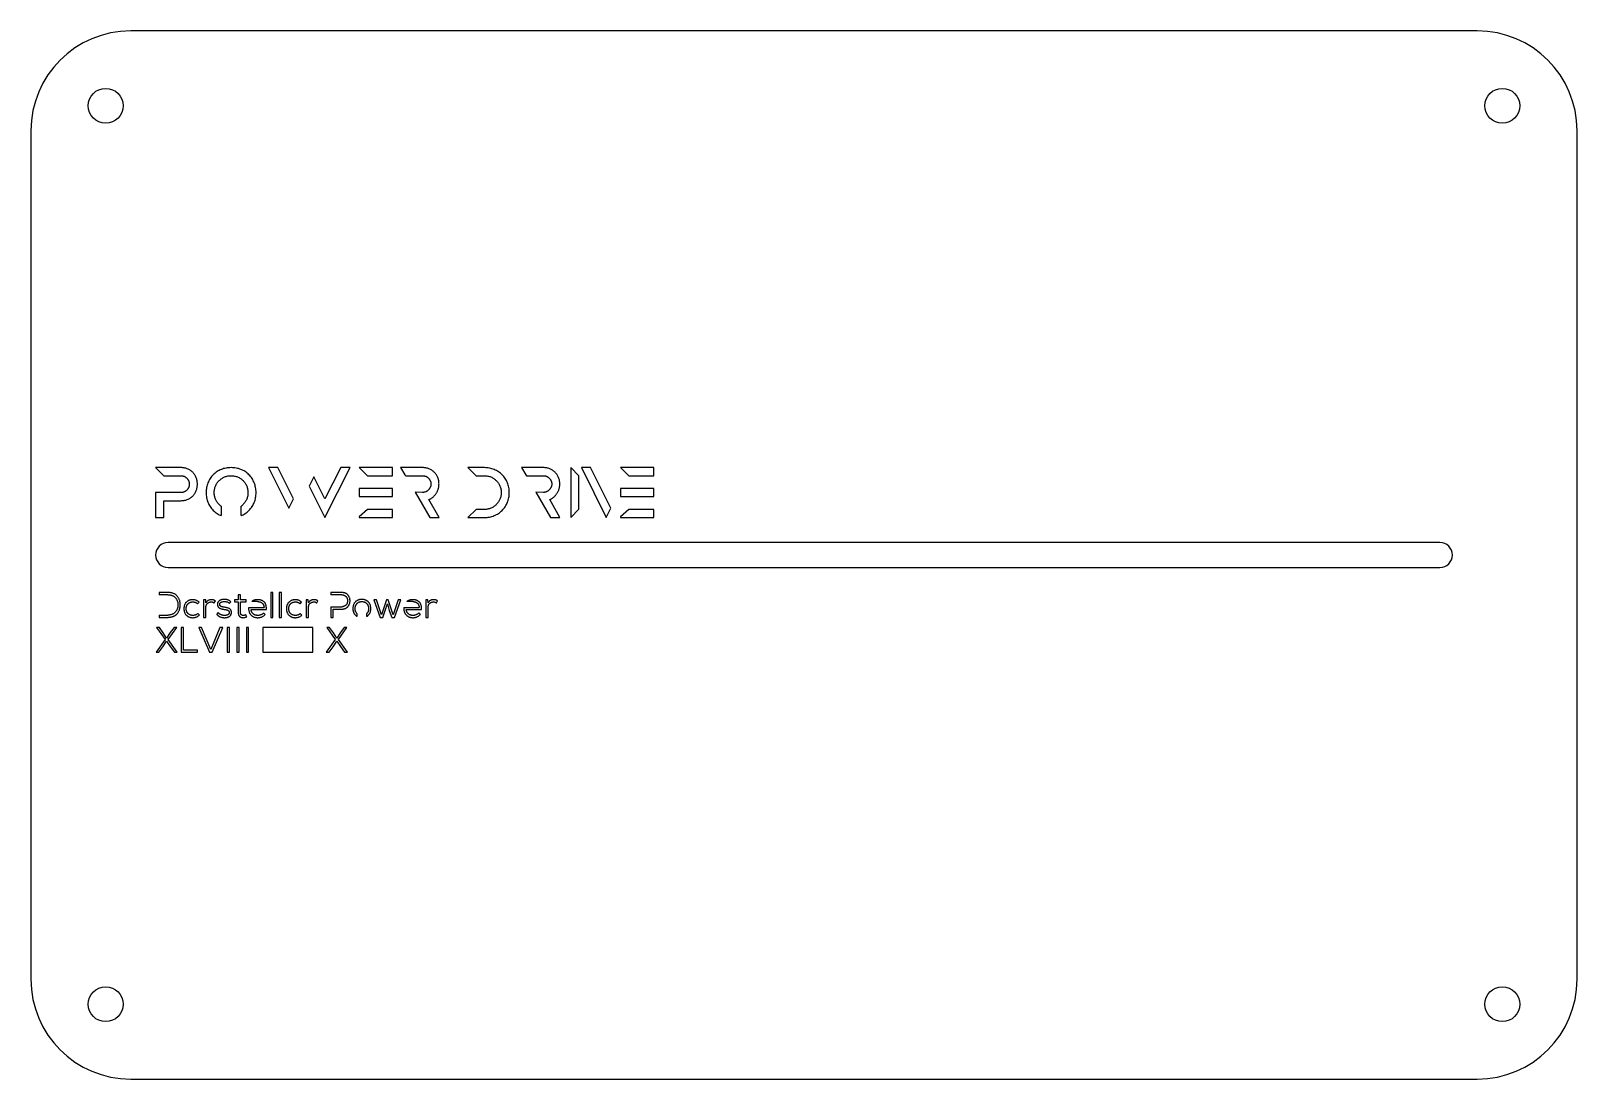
# Model space of a CAD drawing. Header units: millimetres. Extents: x -155 to 155, y -105 to 105.
import ezdxf

# ---------------------------------------------------------------- set-up
doc = ezdxf.new("R2010")
doc.units = ezdxf.units.MM

msp = doc.modelspace()

# ---------------------------------------------------------------- linework, layer by layer
at = {"color": 7, "linetype": 'Continuous', "lineweight": 25}
for p, q in [((135, 105), (-135, 105)), ((-155, 85), (-155, -85)), ((155, -85), (155, 85)), ((-124.95, 17.51), (-129.99, 17.51)), ((-129.99, 17.51), (-128.38, 15.89)), ((-128.38, 15.89), (-124.95, 15.89)), ((-122.57, 16.57), (-122.57, 16.57)), ((-114.86, 17.51), (-114.86, 17.51)), ((-114.86, 15.89), (-114.86, 15.89)), ((-107.39, 17.51), (-103.29, 9.37)), ((-105.52, 17.51), (-107.39, 17.51)), ((-102.35, 11.24), (-105.52, 17.51)), ((-98.26, 15.64), (-99.21, 13.77)), ((-96.04, 11.24), (-98.26, 15.64)), ((-96.04, 7.51), (-91.01, 17.51)), ((-92.88, 17.51), (-96.04, 11.24)), ((-91.01, 17.51), (-92.88, 17.51)), ((-82.51, 17.51), (-89.22, 17.51)), ((-89.22, 17.51), (-87.55, 15.89)), ((-87.55, 15.89), (-82.51, 15.89)), ((-82.51, 15.89), (-82.51, 17.51)), ((-76.47, 17.51), (-80.88, 17.51)), ((-80.88, 17.51), (-80.02, 16.07)), ((-80.02, 16.07), (-79.83, 15.89)), ((-79.83, 15.89), (-76.47, 15.89)), ((-64.06, 17.51), (-67.41, 17.51)), ((-67.41, 17.51), (-65.74, 15.89)), ((-65.74, 15.89), (-64.06, 15.89)), ((-52.25, 17.51), (-56.66, 17.51)), ((-56.66, 17.51), (-55.79, 16.07)), ((-55.79, 16.07), (-55.61, 15.89)), ((-55.61, 15.89), (-52.25, 15.89)), ((-46.73, 17.51), (-46.73, 7.51)), ((-45.12, 15.86), (-46.73, 17.51)), ((-45.12, 9.18), (-45.12, 15.86)), ((-42.78, 17.51), (-44.64, 17.51)), ((-44.64, 17.51), (-39.65, 7.51)), ((-38.71, 9.37), (-42.78, 17.51)), ((-30.11, 17.51), (-36.82, 17.51)), ((-36.82, 17.51), (-35.15, 15.89)), ((-35.15, 15.89), (-30.11, 15.89)), ((-30.11, 15.89), (-30.11, 17.51)), ((-128.38, 12.5), (-129.99, 12.5)), ((-129.99, 12.5), (-129.99, 7.51)), ((-124.95, 12.5), (-128.38, 12.5)), ((-99.21, 13.77), (-96.04, 7.51)), ((-82.51, 13.32), (-89.22, 13.32)), ((-89.22, 13.32), (-89.22, 11.7)), ((-82.51, 11.7), (-82.51, 13.32)), ((-76.47, 12.54), (-77.97, 12.56)), ((-77.97, 12.56), (-75.05, 7.51)), ((-59.47, 14.47), (-59.47, 14.47)), ((-52.25, 12.54), (-53.74, 12.56)), ((-53.74, 12.56), (-50.83, 7.51)), ((-30.11, 13.32), (-36.82, 13.32)), ((-36.82, 13.32), (-36.82, 11.7)), ((-30.11, 11.7), (-30.11, 13.32)), ((-128.38, 7.51), (-128.38, 10.88)), ((-128.38, 10.88), (-124.95, 10.88)), ((-116.86, 9.76), (-116.86, 7.89)), ((-112.86, 7.89), (-112.86, 9.76)), ((-103.29, 9.37), (-102.35, 11.24)), ((-89.22, 11.7), (-82.51, 11.7)), ((-73.18, 7.51), (-75.19, 11.12)), ((-73.75, 12.33), (-73.75, 12.33)), ((-48.96, 7.51), (-50.96, 11.12)), ((-49.53, 12.33), (-49.53, 12.33)), ((-39.65, 7.51), (-38.71, 9.37)), ((-36.82, 11.7), (-30.11, 11.7)), ((-129.99, 7.51), (-128.38, 7.51)), ((-87.55, 9.12), (-89.22, 7.64)), ((-89.22, 7.64), (-89.22, 7.51)), ((-89.22, 7.51), (-82.51, 7.51)), ((-82.51, 9.12), (-87.55, 9.12)), ((-82.51, 7.51), (-82.51, 9.12)), ((-75.05, 7.51), (-73.18, 7.51)), ((-65.74, 9.12), (-67.41, 7.51)), ((-67.41, 7.51), (-64.06, 7.51)), ((-64.06, 9.12), (-65.74, 9.12)), ((-50.83, 7.51), (-48.96, 7.51)), ((-46.73, 7.51), (-45.12, 9.18)), ((-35.15, 9.12), (-36.82, 7.64)), ((-36.82, 7.64), (-36.82, 7.51)), ((-36.82, 7.51), (-30.11, 7.51)), ((-30.11, 9.12), (-35.15, 9.12)), ((-30.11, 7.51), (-30.11, 9.12)), ((127.5, 2.5), (-127.5, 2.5)), ((-127.5, -2.5), (127.5, -2.5)), ((-127.54, -7.5), (-129.27, -7.5)), ((-129.27, -7.5), (-129.27, -7.95)), ((-127.54, -7.95), (-129.27, -7.95)), ((-119.95, -9.01), (-120.37, -9)), ((-120.37, -9), (-120.37, -12.5)), ((-119.92, -9.58), (-119.95, -9.01)), ((-118.23, -9.6), (-118.01, -9.2)), ((-113.46, -9.01), (-114.17, -9.01)), ((-114.17, -9.01), (-114.17, -9.4)), ((-113, -7.96), (-113.46, -8.01)), ((-113.46, -8.01), (-113.46, -9.01)), ((-113, -9.01), (-113, -7.96)), ((-111.86, -9.01), (-113, -9.01)), ((-111.86, -9.4), (-111.86, -9.01)), ((-106.48, -7.5), (-106.93, -7.5)), ((-106.93, -7.5), (-106.93, -12.5)), ((-106.48, -12.5), (-106.48, -7.5)), ((-104.77, -7.5), (-105.22, -7.5)), ((-105.22, -7.5), (-105.22, -12.5)), ((-104.77, -12.5), (-104.77, -7.5)), ((-99.39, -9.01), (-99.81, -9)), ((-99.81, -9), (-99.81, -12.5)), ((-99.36, -9.58), (-99.39, -9.01)), ((-97.67, -9.6), (-97.45, -9.2)), ((-94.87, -7.5), (-94.87, -7.95)), ((-92.69, -7.95), (-94.87, -7.95)), ((-88.65, -8.89), (-88.65, -8.89)), ((-85.72, -9.01), (-86.25, -9.01)), ((-86.25, -9.01), (-85.01, -12.5)), ((-84.73, -11.98), (-85.72, -9.01)), ((-83.73, -9.01), (-84.73, -11.98)), ((-83.35, -9.01), (-83.73, -9.01)), ((-82.36, -11.98), (-83.35, -9.01)), ((-81.37, -9.01), (-82.36, -11.98)), ((-82.08, -12.5), (-80.84, -9.01)), ((-80.84, -9.01), (-81.37, -9.01)), ((-75.4, -9.01), (-75.83, -9)), ((-75.83, -9), (-75.83, -12.5)), ((-75.37, -9.58), (-75.4, -9.01)), ((-73.68, -9.6), (-73.46, -9.2)), ((-129.27, -12.04), (-127.54, -12.04)), ((-129.27, -12.04), (-129.27, -12.5)), ((-121.6, -9.77), (-121.29, -9.47)), ((-121.23, -12.03), (-121.56, -11.71)), ((-119.92, -12.5), (-119.92, -10.5)), ((-117.44, -11.54), (-117.73, -11.87)), ((-115.18, -9.68), (-114.92, -9.37)), ((-114.17, -9.4), (-113.46, -9.4)), ((-113.46, -9.4), (-113.46, -11.38)), ((-113, -11.38), (-113, -9.4)), ((-113, -9.4), (-111.86, -9.4)), ((-111.74, -12.38), (-111.89, -11.98)), ((-111.34, -10.53), (-108.25, -10.53)), ((-110.86, -10.92), (-107.8, -10.91)), ((-109.55, -9.33), (-110.73, -9.33)), ((-108.02, -11.9), (-108.34, -11.61)), ((-101.04, -9.77), (-100.72, -9.47)), ((-100.67, -12.03), (-101, -11.71)), ((-99.36, -12.5), (-99.36, -10.5)), ((-94.87, -10.4), (-92.69, -10.4)), ((-94.87, -10.4), (-94.87, -12.5)), ((-94.42, -12.5), (-94.42, -10.85)), ((-94.42, -10.85), (-92.69, -10.85)), ((-89.65, -11.71), (-89.65, -12.29)), ((-88.65, -9.33), (-88.65, -9.33)), ((-87.65, -12.3), (-87.65, -11.71)), ((-84.46, -12.5), (-83.95, -11.1)), ((-83.95, -11.1), (-83.54, -9.78)), ((-83.54, -9.78), (-83.14, -11.1)), ((-83.14, -11.1), (-82.62, -12.5)), ((-80.24, -10.53), (-77.15, -10.53)), ((-79.76, -10.92), (-76.7, -10.91)), ((-78.44, -9.33), (-79.62, -9.33)), ((-76.92, -11.9), (-77.24, -11.61)), ((-75.37, -12.5), (-75.37, -10.5)), ((-129.25, -14.5), (-129.8, -14.5)), ((-129.8, -14.5), (-129.8, -14.51)), ((-129.8, -14.51), (-128.11, -16.94)), ((-129.27, -12.5), (-127.54, -12.5)), ((-128.49, -15.57), (-129.25, -14.5)), ((-127.46, -16.94), (-125.77, -14.51)), ((-126.31, -14.5), (-127.05, -15.55)), ((-125.77, -14.5), (-126.31, -14.5)), ((-125.77, -14.51), (-125.77, -14.5)), ((-124.4, -14.5), (-124.86, -14.5)), ((-124.86, -14.5), (-124.86, -19.5)), ((-124.4, -19.04), (-124.4, -14.5)), ((-120.77, -14.5), (-121.32, -14.5)), ((-121.32, -14.5), (-119.2, -19.5)), ((-118.92, -18.95), (-120.77, -14.5)), ((-120.37, -12.5), (-119.92, -12.5)), ((-117.1, -14.5), (-118.92, -18.95)), ((-118.65, -19.5), (-116.55, -14.5)), ((-116.55, -14.5), (-117.1, -14.5)), ((-115.18, -14.5), (-115.63, -14.5)), ((-115.63, -14.5), (-115.63, -19.5)), ((-115.18, -19.5), (-115.18, -14.5)), ((-113.27, -14.5), (-113.72, -14.5)), ((-113.72, -14.5), (-113.72, -19.5)), ((-113.27, -19.5), (-113.27, -14.5)), ((-111.36, -14.5), (-111.81, -14.5)), ((-111.81, -14.5), (-111.81, -19.5)), ((-111.36, -19.5), (-111.36, -14.5)), ((-98.49, -14.5), (-108.49, -14.5)), ((-108.49, -14.5), (-108.49, -19.5)), ((-106.93, -12.5), (-106.48, -12.5)), ((-105.22, -12.5), (-104.77, -12.5)), ((-99.81, -12.5), (-99.36, -12.5)), ((-98.49, -19.5), (-98.49, -14.5)), ((-95.11, -14.5), (-95.67, -14.5)), ((-95.67, -14.5), (-95.67, -14.51)), ((-95.67, -14.51), (-93.98, -16.94)), ((-94.36, -15.57), (-95.11, -14.5)), ((-94.87, -12.5), (-94.42, -12.5)), ((-93.32, -16.94), (-91.64, -14.51)), ((-92.18, -14.5), (-92.92, -15.55)), ((-91.64, -14.5), (-92.18, -14.5)), ((-91.64, -14.51), (-91.64, -14.5)), ((-85.01, -12.5), (-84.46, -12.5)), ((-82.62, -12.5), (-82.08, -12.5)), ((-75.83, -12.5), (-75.37, -12.5)), ((-128.11, -16.94), (-129.91, -19.48)), ((-129.35, -19.5), (-128.56, -18.39)), ((-128.56, -18.39), (-127.79, -17.24)), ((-127.79, -16.63), (-128.49, -15.57)), ((-127.05, -15.55), (-127.79, -16.63)), ((-127.79, -17.24), (-127.05, -18.34)), ((-125.66, -19.48), (-127.46, -16.94)), ((-127.05, -18.34), (-126.24, -19.5)), ((-93.98, -16.94), (-95.78, -19.48)), ((-95.21, -19.5), (-94.43, -18.39)), ((-94.43, -18.39), (-93.65, -17.24)), ((-93.65, -16.63), (-94.36, -15.57)), ((-92.92, -15.55), (-93.65, -16.63)), ((-93.65, -17.24), (-92.92, -18.34)), ((-91.52, -19.48), (-93.32, -16.94)), ((-92.92, -18.34), (-92.11, -19.5)), ((-129.91, -19.48), (-129.91, -19.5)), ((-129.91, -19.5), (-129.35, -19.5)), ((-126.24, -19.5), (-125.66, -19.5)), ((-125.66, -19.5), (-125.66, -19.48)), ((-124.86, -19.5), (-121.63, -19.5)), ((-121.63, -19.04), (-124.4, -19.04)), ((-121.63, -19.5), (-121.63, -19.04)), ((-119.2, -19.5), (-118.65, -19.5)), ((-115.63, -19.5), (-115.18, -19.5)), ((-113.72, -19.5), (-113.27, -19.5)), ((-111.81, -19.5), (-111.36, -19.5)), ((-108.49, -19.5), (-98.49, -19.5)), ((-95.78, -19.48), (-95.78, -19.5)), ((-95.78, -19.5), (-95.21, -19.5)), ((-92.11, -19.5), (-91.52, -19.5)), ((-91.52, -19.5), (-91.52, -19.48)), ((-135, -105), (135, -105))]:
    msp.add_line(p, q, dxfattribs=at)
for centre in [(-140, 90), (140, 90), (-140, -90), (140, -90)]:
    msp.add_circle(centre, 3.5, dxfattribs=at)
for centre, radius, start, end in [((-135, 85), 20, 90, 180), ((135, 85), 20, 0, 90), ((-127.5, 0), 2.5, 90, 270), ((127.5, 0), 2.5, 270, 90), ((-135, -85), 20, 180, 270), ((135, -85), 20, 270, 0)]:
    msp.add_arc(centre, radius, start, end, dxfattribs=at)
for points, knots in [([(-122.57, 16.57), (-122.65, 16.64), (-122.81, 16.79), (-123.07, 16.98), (-123.35, 17.14), (-123.64, 17.28), (-123.95, 17.38), (-124.27, 17.45), (-124.61, 17.5), (-124.83, 17.5), (-124.95, 17.51)], [0, 0, 0, 0, 0.126218, 0.249165, 0.371232, 0.49248, 0.615205, 0.73961, 0.867518, 1, 1, 1, 1]), ([(-124.95, 15.89), (-124.89, 15.89), (-124.78, 15.89), (-124.61, 15.86), (-124.46, 15.82), (-124.3, 15.77), (-124.15, 15.7), (-124.01, 15.61), (-123.88, 15.51), (-123.8, 15.43), (-123.75, 15.39)], [0, 0, 0, 0, 0.1276779, 0.2522131, 0.3747824, 0.4969379, 0.619469, 0.7430138, 0.8701056, 1, 1, 1, 1]), ([(-121.62, 14.2), (-121.63, 14.31), (-121.63, 14.54), (-121.68, 14.87), (-121.75, 15.19), (-121.85, 15.49), (-121.99, 15.78), (-122.15, 16.06), (-122.35, 16.32), (-122.5, 16.48), (-122.57, 16.57)], [0, 0, 0, 0, 0.131324, 0.258766, 0.382868, 0.504488, 0.626238, 0.748517, 0.872648, 1, 1, 1, 1]), ([(-118.44, 16.08), (-118.55, 15.96), (-118.78, 15.71), (-119.07, 15.31), (-119.31, 14.89), (-119.51, 14.45), (-119.67, 13.99), (-119.78, 13.52), (-119.85, 13.02), (-119.86, 12.68), (-119.86, 12.51)], [0, 0, 0, 0, 0.127314, 0.251979, 0.374597, 0.496019, 0.618675, 0.742591, 0.86904, 1, 1, 1, 1]), ([(-114.86, 17.51), (-115.04, 17.5), (-115.38, 17.49), (-115.88, 17.42), (-116.36, 17.31), (-116.82, 17.15), (-117.26, 16.96), (-117.68, 16.71), (-118.07, 16.42), (-118.32, 16.2), (-118.44, 16.08)], [0, 0, 0, 0, 0.132265, 0.259569, 0.383877, 0.506041, 0.627408, 0.749571, 0.873435, 1, 1, 1, 1]), ([(-117.27, 14.9), (-117.18, 14.98), (-117.02, 15.14), (-116.74, 15.34), (-116.46, 15.51), (-116.16, 15.65), (-115.85, 15.76), (-115.53, 15.84), (-115.2, 15.88), (-114.98, 15.89), (-114.86, 15.89)], [0, 0, 0, 0, 0.1306222, 0.2575362, 0.3809614, 0.5030877, 0.6249651, 0.7475007, 0.871908, 1, 1, 1, 1]), ([(-111.29, 16.08), (-111.41, 16.2), (-111.65, 16.42), (-112.05, 16.71), (-112.47, 16.96), (-112.91, 17.15), (-113.37, 17.31), (-113.85, 17.42), (-114.35, 17.49), (-114.69, 17.5), (-114.86, 17.51)], [0, 0, 0, 0, 0.126992, 0.251308, 0.37355, 0.494995, 0.617238, 0.741626, 0.868556, 1, 1, 1, 1]), ([(-114.86, 15.89), (-114.75, 15.89), (-114.52, 15.88), (-114.19, 15.83), (-113.87, 15.75), (-113.56, 15.65), (-113.27, 15.51), (-112.99, 15.33), (-112.72, 15.13), (-112.55, 14.98), (-112.47, 14.9)], [0, 0, 0, 0, 0.128869, 0.25389, 0.377191, 0.499023, 0.621134, 0.744583, 0.870206, 1, 1, 1, 1]), ([(-109.86, 12.51), (-109.87, 12.68), (-109.87, 13.02), (-109.95, 13.52), (-110.06, 13.99), (-110.21, 14.45), (-110.41, 14.89), (-110.66, 15.31), (-110.95, 15.72), (-111.17, 15.96), (-111.29, 16.08)], [0, 0, 0, 0, 0.1308773, 0.2572662, 0.3811238, 0.5037214, 0.625277, 0.7478365, 0.8724424, 1, 1, 1, 1]), ([(-74.13, 16.57), (-74.21, 16.64), (-74.37, 16.79), (-74.63, 16.98), (-74.9, 17.14), (-75.19, 17.28), (-75.49, 17.38), (-75.81, 17.45), (-76.13, 17.5), (-76.36, 17.5), (-76.47, 17.51)], [0, 0, 0, 0, 0.127318, 0.25191, 0.3744, 0.495996, 0.6177, 0.741717, 0.868552, 1, 1, 1, 1]), ([(-76.47, 15.89), (-76.41, 15.89), (-76.3, 15.89), (-76.14, 15.86), (-75.99, 15.83), (-75.84, 15.77), (-75.69, 15.7), (-75.55, 15.62), (-75.42, 15.52), (-75.34, 15.44), (-75.3, 15.4)], [0, 0, 0, 0, 0.127781, 0.25188, 0.37422, 0.496224, 0.618716, 0.742847, 0.869445, 1, 1, 1, 1]), ([(-73.18, 14.23), (-73.19, 14.34), (-73.19, 14.56), (-73.23, 14.89), (-73.31, 15.2), (-73.41, 15.5), (-73.55, 15.79), (-73.71, 16.07), (-73.9, 16.33), (-74.05, 16.49), (-74.13, 16.57)], [0, 0, 0, 0, 0.130752, 0.257591, 0.381091, 0.5028, 0.624698, 0.747193, 0.872207, 1, 1, 1, 1]), ([(-62.12, 17.12), (-62.27, 17.18), (-62.58, 17.3), (-63.06, 17.42), (-63.56, 17.49), (-63.89, 17.5), (-64.06, 17.51)], [0, 0, 0, 0, 0.247628, 0.495565, 0.744798, 1, 1, 1, 1]), ([(-64.06, 15.89), (-63.95, 15.89), (-63.73, 15.88), (-63.4, 15.83), (-63.08, 15.75), (-62.87, 15.68), (-62.77, 15.64)], [0, 0, 0, 0, 0.254741, 0.505442, 0.752837, 1, 1, 1, 1]), ([(-62.77, 15.64), (-62.67, 15.59), (-62.47, 15.49), (-62.2, 15.32), (-61.94, 15.12), (-61.78, 14.97), (-61.7, 14.9)], [0, 0, 0, 0, 0.253042, 0.502844, 0.751473, 1, 1, 1, 1]), ([(-60.52, 16.08), (-60.64, 16.19), (-60.87, 16.4), (-61.26, 16.68), (-61.67, 16.92), (-61.97, 17.05), (-62.12, 17.12)], [0, 0, 0, 0, 0.246511, 0.493535, 0.744233, 1, 1, 1, 1]), ([(-59.47, 14.47), (-59.53, 14.62), (-59.67, 14.92), (-59.92, 15.34), (-60.2, 15.73), (-60.42, 15.97), (-60.52, 16.08)], [0, 0, 0, 0, 0.256144, 0.507126, 0.754526, 1, 1, 1, 1]), ([(-49.91, 16.57), (-49.99, 16.64), (-50.15, 16.79), (-50.41, 16.98), (-50.68, 17.14), (-50.97, 17.28), (-51.27, 17.38), (-51.58, 17.45), (-51.91, 17.5), (-52.14, 17.5), (-52.25, 17.51)], [0, 0, 0, 0, 0.127318, 0.25191, 0.3744, 0.495996, 0.6177, 0.741717, 0.868552, 1, 1, 1, 1]), ([(-52.25, 15.89), (-52.19, 15.89), (-52.08, 15.89), (-51.92, 15.86), (-51.77, 15.83), (-51.62, 15.77), (-51.47, 15.7), (-51.33, 15.62), (-51.2, 15.52), (-51.12, 15.44), (-51.08, 15.4)], [0, 0, 0, 0, 0.127781, 0.25188, 0.37422, 0.496224, 0.618716, 0.742847, 0.869445, 1, 1, 1, 1]), ([(-48.96, 14.23), (-48.96, 14.34), (-48.97, 14.56), (-49.01, 14.89), (-49.09, 15.2), (-49.19, 15.5), (-49.33, 15.79), (-49.49, 16.07), (-49.68, 16.33), (-49.83, 16.49), (-49.91, 16.57)], [0, 0, 0, 0, 0.130752, 0.257591, 0.381091, 0.5028, 0.624698, 0.747193, 0.872207, 1, 1, 1, 1]), ([(-123.75, 13), (-123.8, 12.96), (-123.88, 12.88), (-124.01, 12.78), (-124.15, 12.69), (-124.3, 12.62), (-124.46, 12.57), (-124.61, 12.53), (-124.78, 12.5), (-124.89, 12.5), (-124.95, 12.5)], [0, 0, 0, 0, 0.129764, 0.255907, 0.379328, 0.502324, 0.624357, 0.746803, 0.871213, 1, 1, 1, 1]), ([(-123.75, 15.39), (-123.71, 15.35), (-123.63, 15.27), (-123.53, 15.13), (-123.44, 14.99), (-123.36, 14.84), (-123.31, 14.69), (-123.27, 14.53), (-123.24, 14.37), (-123.24, 14.25), (-123.24, 14.2)], [0, 0, 0, 0, 0.132532, 0.259343, 0.38325, 0.505894, 0.626987, 0.748817, 0.87227, 1, 1, 1, 1]), ([(-123.24, 14.2), (-123.24, 14.14), (-123.25, 14.02), (-123.27, 13.86), (-123.31, 13.7), (-123.37, 13.54), (-123.44, 13.4), (-123.53, 13.25), (-123.63, 13.12), (-123.71, 13.04), (-123.75, 13)], [0, 0, 0, 0, 0.129122, 0.255431, 0.378549, 0.500079, 0.621479, 0.744635, 0.870344, 1, 1, 1, 1]), ([(-122.57, 11.82), (-122.49, 11.9), (-122.34, 12.06), (-122.15, 12.33), (-121.98, 12.6), (-121.85, 12.89), (-121.75, 13.2), (-121.67, 13.52), (-121.63, 13.85), (-121.63, 14.08), (-121.62, 14.2)], [0, 0, 0, 0, 0.127057, 0.250808, 0.37261, 0.494467, 0.616079, 0.740463, 0.868261, 1, 1, 1, 1]), ([(-119.86, 12.51), (-119.86, 12.33), (-119.85, 11.99), (-119.78, 11.49), (-119.67, 11.01), (-119.51, 10.55), (-119.31, 10.11), (-119.07, 9.7), (-118.78, 9.3), (-118.55, 9.05), (-118.44, 8.93)], [0, 0, 0, 0, 0.130988, 0.258378, 0.382322, 0.504569, 0.626437, 0.748684, 0.873004, 1, 1, 1, 1]), ([(-118.25, 12.51), (-118.24, 12.62), (-118.24, 12.85), (-118.19, 13.18), (-118.12, 13.5), (-118.01, 13.8), (-117.87, 14.1), (-117.7, 14.38), (-117.5, 14.65), (-117.35, 14.81), (-117.27, 14.9)], [0, 0, 0, 0, 0.129575, 0.25464, 0.377914, 0.499879, 0.621538, 0.744766, 0.870526, 1, 1, 1, 1]), ([(-117.27, 10.1), (-117.35, 10.19), (-117.5, 10.35), (-117.7, 10.62), (-117.87, 10.91), (-118.01, 11.2), (-118.12, 11.51), (-118.19, 11.83), (-118.24, 12.16), (-118.24, 12.39), (-118.25, 12.51)], [0, 0, 0, 0, 0.129514, 0.25537, 0.378739, 0.500579, 0.622106, 0.745599, 0.870891, 1, 1, 1, 1]), ([(-112.47, 14.9), (-112.39, 14.81), (-112.23, 14.65), (-112.04, 14.38), (-111.86, 14.1), (-111.72, 13.81), (-111.61, 13.5), (-111.54, 13.18), (-111.49, 12.85), (-111.48, 12.62), (-111.48, 12.51)], [0, 0, 0, 0, 0.129716, 0.255265, 0.378641, 0.500679, 0.622439, 0.745666, 0.870612, 1, 1, 1, 1]), ([(-111.48, 12.51), (-111.48, 12.39), (-111.48, 12.17), (-111.53, 11.83), (-111.61, 11.51), (-111.72, 11.21), (-111.86, 10.91), (-112.03, 10.63), (-112.23, 10.35), (-112.39, 10.19), (-112.47, 10.1)], [0, 0, 0, 0, 0.128092, 0.252499, 0.375035, 0.496912, 0.619039, 0.742464, 0.869378, 1, 1, 1, 1]), ([(-111.29, 8.93), (-111.17, 9.05), (-110.95, 9.29), (-110.66, 9.69), (-110.41, 10.11), (-110.21, 10.55), (-110.05, 11.01), (-109.95, 11.49), (-109.87, 11.99), (-109.87, 12.33), (-109.86, 12.51)], [0, 0, 0, 0, 0.126866, 0.250726, 0.372886, 0.49444, 0.6166, 0.740905, 0.868205, 1, 1, 1, 1]), ([(-75.3, 13.03), (-75.34, 12.99), (-75.42, 12.92), (-75.55, 12.82), (-75.69, 12.73), (-75.84, 12.66), (-75.99, 12.61), (-76.14, 12.57), (-76.3, 12.55), (-76.41, 12.54), (-76.47, 12.54)], [0, 0, 0, 0, 0.130396, 0.256841, 0.381549, 0.503293, 0.625149, 0.747341, 0.871485, 1, 1, 1, 1]), ([(-75.3, 15.4), (-75.26, 15.36), (-75.18, 15.28), (-75.08, 15.15), (-74.99, 15.01), (-74.92, 14.86), (-74.86, 14.71), (-74.82, 14.56), (-74.8, 14.39), (-74.8, 14.28), (-74.8, 14.23)], [0, 0, 0, 0, 0.131459, 0.258809, 0.38273, 0.504908, 0.625995, 0.747756, 0.872296, 1, 1, 1, 1]), ([(-74.8, 14.23), (-74.8, 14.17), (-74.8, 14.06), (-74.82, 13.89), (-74.86, 13.73), (-74.92, 13.58), (-74.99, 13.43), (-75.08, 13.29), (-75.18, 13.16), (-75.26, 13.07), (-75.3, 13.03)], [0, 0, 0, 0, 0.129682, 0.254869, 0.377261, 0.498913, 0.621525, 0.743398, 0.869717, 1, 1, 1, 1]), ([(-73.75, 12.33), (-73.71, 12.4), (-73.61, 12.54), (-73.5, 12.76), (-73.4, 12.99), (-73.32, 13.23), (-73.26, 13.47), (-73.21, 13.72), (-73.19, 13.97), (-73.18, 14.14), (-73.18, 14.23)], [0, 0, 0, 0, 0.124979, 0.249416, 0.372765, 0.495873, 0.619866, 0.744603, 0.870788, 1, 1, 1, 1]), ([(-61.7, 14.9), (-61.63, 14.82), (-61.48, 14.66), (-61.28, 14.39), (-61.11, 14.11), (-61.02, 13.92), (-60.97, 13.82)], [0, 0, 0, 0, 0.252495, 0.501441, 0.749896, 1, 1, 1, 1]), ([(-60.97, 13.82), (-60.93, 13.71), (-60.85, 13.5), (-60.77, 13.18), (-60.72, 12.84), (-60.71, 12.62), (-60.71, 12.51)], [0, 0, 0, 0, 0.250046, 0.499771, 0.748382, 1, 1, 1, 1]), ([(-60.71, 12.51), (-60.71, 12.39), (-60.72, 12.17), (-60.77, 11.84), (-60.85, 11.51), (-60.93, 11.3), (-60.97, 11.2)], [0, 0, 0, 0, 0.251955, 0.49956, 0.749619, 1, 1, 1, 1]), ([(-59.09, 12.51), (-59.1, 12.68), (-59.1, 13.02), (-59.18, 13.52), (-59.29, 14), (-59.41, 14.31), (-59.47, 14.47)], [0, 0, 0, 0, 0.256691, 0.507372, 0.75464, 1, 1, 1, 1]), ([(-59.47, 10.55), (-59.41, 10.7), (-59.29, 11.01), (-59.18, 11.49), (-59.1, 11.99), (-59.1, 12.33), (-59.09, 12.51)], [0, 0, 0, 0, 0.245581, 0.49307, 0.743078, 1, 1, 1, 1]), ([(-51.08, 13.03), (-51.12, 12.99), (-51.2, 12.92), (-51.33, 12.82), (-51.47, 12.73), (-51.62, 12.66), (-51.77, 12.61), (-51.92, 12.57), (-52.08, 12.55), (-52.19, 12.54), (-52.25, 12.54)], [0, 0, 0, 0, 0.1303958, 0.2568407, 0.3815486, 0.5032929, 0.6251491, 0.7473405, 0.8714849, 1, 1, 1, 1]), ([(-51.08, 15.4), (-51.04, 15.36), (-50.96, 15.28), (-50.85, 15.15), (-50.77, 15.01), (-50.7, 14.86), (-50.64, 14.71), (-50.6, 14.56), (-50.58, 14.39), (-50.58, 14.28), (-50.58, 14.23)], [0, 0, 0, 0, 0.131459, 0.258809, 0.38273, 0.504908, 0.625995, 0.747756, 0.872296, 1, 1, 1, 1]), ([(-50.58, 14.23), (-50.58, 14.17), (-50.58, 14.06), (-50.6, 13.89), (-50.64, 13.73), (-50.7, 13.58), (-50.77, 13.43), (-50.86, 13.29), (-50.96, 13.16), (-51.04, 13.07), (-51.08, 13.03)], [0, 0, 0, 0, 0.1296824, 0.254869, 0.3772606, 0.4989128, 0.6215246, 0.7433984, 0.8697166, 1, 1, 1, 1]), ([(-49.53, 12.33), (-49.48, 12.4), (-49.39, 12.54), (-49.28, 12.76), (-49.18, 12.99), (-49.1, 13.23), (-49.03, 13.47), (-48.99, 13.72), (-48.96, 13.97), (-48.96, 14.14), (-48.96, 14.23)], [0, 0, 0, 0, 0.124979, 0.249416, 0.372765, 0.495873, 0.619866, 0.744603, 0.870788, 1, 1, 1, 1]), ([(-124.95, 10.88), (-124.83, 10.89), (-124.6, 10.89), (-124.27, 10.94), (-123.95, 11.01), (-123.64, 11.11), (-123.35, 11.25), (-123.08, 11.41), (-122.81, 11.6), (-122.65, 11.75), (-122.57, 11.82)], [0, 0, 0, 0, 0.131919, 0.260008, 0.3845, 0.50753, 0.628575, 0.750726, 0.873759, 1, 1, 1, 1]), ([(-116.86, 9.76), (-116.91, 9.79), (-117.05, 9.9), (-117.18, 10.02), (-117.27, 10.1)], [0.8005658, 0.8005658, 0.8005658, 0.8005658, 0.8704856, 1, 1, 1, 1]), ([(-112.47, 10.1), (-112.55, 10.02), (-112.68, 9.9), (-112.82, 9.8), (-112.86, 9.76)], [0, 0, 0, 0, 0.1294738, 0.1955606, 0.1955606, 0.1955606, 0.1955606]), ([(-75.19, 11.12), (-75.11, 11.15), (-74.97, 11.21), (-74.77, 11.33), (-74.57, 11.45), (-74.39, 11.6), (-74.21, 11.76), (-74.05, 11.93), (-73.89, 12.12), (-73.8, 12.26), (-73.75, 12.33)], [0, 0, 0, 0, 0.121875, 0.244259, 0.367023, 0.489608, 0.613466, 0.739231, 0.867639, 1, 1, 1, 1]), ([(-62.76, 9.38), (-62.86, 9.34), (-63.07, 9.26), (-63.39, 9.18), (-63.72, 9.13), (-63.95, 9.13), (-64.06, 9.12)], [0, 0, 0, 0, 0.244704, 0.492272, 0.743166, 1, 1, 1, 1]), ([(-61.69, 10.11), (-61.77, 10.04), (-61.92, 9.89), (-62.18, 9.69), (-62.46, 9.52), (-62.66, 9.42), (-62.76, 9.38)], [0, 0, 0, 0, 0.250236, 0.49952, 0.748396, 1, 1, 1, 1]), ([(-60.97, 11.2), (-61.02, 11.1), (-61.11, 10.9), (-61.28, 10.62), (-61.47, 10.36), (-61.62, 10.2), (-61.69, 10.11)], [0, 0, 0, 0, 0.251627, 0.500872, 0.749678, 1, 1, 1, 1]), ([(-60.51, 8.93), (-60.41, 9.05), (-60.19, 9.28), (-59.92, 9.68), (-59.67, 10.1), (-59.53, 10.4), (-59.47, 10.55)], [0, 0, 0, 0, 0.2443286, 0.4921061, 0.7425222, 1, 1, 1, 1]), ([(-50.96, 11.12), (-50.89, 11.15), (-50.75, 11.21), (-50.55, 11.33), (-50.35, 11.45), (-50.17, 11.6), (-49.99, 11.76), (-49.83, 11.93), (-49.67, 12.12), (-49.58, 12.26), (-49.53, 12.33)], [0, 0, 0, 0, 0.1218747, 0.2442587, 0.3670229, 0.4896083, 0.6134657, 0.7392307, 0.8676387, 1, 1, 1, 1]), ([(-118.44, 8.93), (-118.32, 8.82), (-118.07, 8.59), (-117.67, 8.3), (-117.27, 8.07), (-117, 7.94), (-116.86, 7.89)], [0, 0, 0, 0, 0.126996, 0.2513159, 0.3735627, 0.481437, 0.481437, 0.481437, 0.481437]), ([(-112.86, 7.89), (-112.73, 7.94), (-112.46, 8.07), (-112.05, 8.3), (-111.65, 8.59), (-111.41, 8.82), (-111.29, 8.93)], [0.518509, 0.518509, 0.518509, 0.518509, 0.6264496, 0.7486923, 0.8730082, 1, 1, 1, 1]), ([(-64.06, 7.51), (-63.89, 7.51), (-63.56, 7.52), (-63.06, 7.6), (-62.58, 7.72), (-62.27, 7.83), (-62.12, 7.89)], [0, 0, 0, 0, 0.255791, 0.507056, 0.753986, 1, 1, 1, 1]), ([(-62.12, 7.89), (-61.96, 7.96), (-61.67, 8.09), (-61.25, 8.33), (-60.86, 8.61), (-60.63, 8.82), (-60.51, 8.93)], [0, 0, 0, 0, 0.257892, 0.508942, 0.755468, 1, 1, 1, 1]), ([(-125.06, -9.94), (-125.06, -9.86), (-125.07, -9.71), (-125.09, -9.47), (-125.14, -9.25), (-125.2, -9.03), (-125.29, -8.83), (-125.39, -8.63), (-125.52, -8.43), (-125.65, -8.25), (-125.82, -8.08), (-126, -7.93), (-126.2, -7.8), (-126.43, -7.7), (-126.68, -7.62), (-126.95, -7.55), (-127.24, -7.51), (-127.44, -7.5), (-127.54, -7.5)], [0, 0, 0, 0, 0.060969, 0.120196, 0.178092, 0.235424, 0.292683, 0.349773, 0.407626, 0.466829, 0.526458, 0.586387, 0.647385, 0.710598, 0.776877, 0.846763, 0.921049, 1, 1, 1, 1]), ([(-127.54, -7.95), (-127.46, -7.95), (-127.3, -7.96), (-127.07, -8), (-126.85, -8.05), (-126.65, -8.12), (-126.47, -8.21), (-126.3, -8.31), (-126.15, -8.43), (-126.02, -8.57), (-125.91, -8.72), (-125.8, -8.88), (-125.72, -9.04), (-125.65, -9.21), (-125.59, -9.38), (-125.55, -9.56), (-125.52, -9.75), (-125.52, -9.87), (-125.52, -9.94)], [0, 0, 0, 0, 0.077978, 0.151547, 0.221012, 0.287044, 0.350509, 0.412123, 0.472575, 0.533219, 0.593425, 0.651878, 0.709983, 0.767159, 0.82446, 0.881801, 0.940489, 1, 1, 1, 1]), ([(-122.53, -8.95), (-122.59, -8.95), (-122.72, -8.96), (-122.9, -8.98), (-123.08, -9.02), (-123.24, -9.07), (-123.4, -9.13), (-123.55, -9.22), (-123.68, -9.31), (-123.81, -9.42), (-123.93, -9.55), (-124.04, -9.68), (-124.12, -9.83), (-124.2, -9.99), (-124.25, -10.17), (-124.29, -10.35), (-124.32, -10.55), (-124.33, -10.68), (-124.33, -10.75)], [0, 0, 0, 0, 0.066568, 0.130672, 0.192498, 0.252745, 0.311829, 0.370545, 0.429167, 0.488577, 0.548064, 0.607582, 0.667679, 0.728804, 0.791995, 0.857994, 0.927273, 1, 1, 1, 1]), ([(-121.29, -9.47), (-121.33, -9.43), (-121.42, -9.34), (-121.56, -9.24), (-121.71, -9.15), (-121.87, -9.07), (-122.03, -9.02), (-122.19, -8.98), (-122.36, -8.95), (-122.47, -8.95), (-122.53, -8.95)], [0, 0, 0, 0, 0.133573, 0.262697, 0.387684, 0.509956, 0.631194, 0.752818, 0.875112, 1, 1, 1, 1]), ([(-118.8, -8.95), (-118.86, -8.96), (-118.97, -8.96), (-119.13, -8.99), (-119.28, -9.03), (-119.41, -9.08), (-119.51, -9.13), (-119.58, -9.18), (-119.65, -9.23), (-119.71, -9.29), (-119.77, -9.35), (-119.82, -9.42), (-119.88, -9.5), (-119.91, -9.55), (-119.92, -9.58)], [0, 0, 0, 0, 0.118809, 0.238262, 0.358446, 0.481647, 0.544262, 0.605884, 0.668277, 0.731279, 0.795356, 0.861552, 0.929501, 1, 1, 1, 1]), ([(-118.01, -9.2), (-118.04, -9.18), (-118.1, -9.14), (-118.19, -9.09), (-118.29, -9.05), (-118.38, -9.01), (-118.48, -8.99), (-118.58, -8.97), (-118.69, -8.96), (-118.77, -8.96), (-118.8, -8.95)], [0, 0, 0, 0, 0.131678, 0.258126, 0.37911, 0.496445, 0.613176, 0.736339, 0.864191, 1, 1, 1, 1]), ([(-116.22, -8.89), (-116.26, -8.89), (-116.35, -8.89), (-116.48, -8.9), (-116.6, -8.91), (-116.72, -8.94), (-116.84, -8.97), (-116.95, -9.02), (-117.06, -9.07), (-117.17, -9.12), (-117.27, -9.19), (-117.35, -9.27), (-117.43, -9.35), (-117.49, -9.45), (-117.54, -9.55), (-117.58, -9.66), (-117.6, -9.78), (-117.6, -9.87), (-117.61, -9.91)], [0, 0, 0, 0, 0.068073, 0.134714, 0.199688, 0.263827, 0.326936, 0.389359, 0.451456, 0.513798, 0.574709, 0.633839, 0.691516, 0.749477, 0.808233, 0.868768, 0.932696, 1, 1, 1, 1]), ([(-114.92, -9.37), (-114.96, -9.33), (-115.05, -9.25), (-115.19, -9.15), (-115.34, -9.07), (-115.5, -9), (-115.67, -8.95), (-115.84, -8.91), (-116.03, -8.89), (-116.15, -8.89), (-116.22, -8.89)], [0, 0, 0, 0, 0.124823, 0.246264, 0.367408, 0.487956, 0.610826, 0.73654, 0.865406, 1, 1, 1, 1]), ([(-109.55, -8.95), (-109.62, -8.95), (-109.75, -8.95), (-109.93, -8.98), (-110.11, -9.02), (-110.28, -9.07), (-110.43, -9.14), (-110.58, -9.23), (-110.68, -9.29), (-110.72, -9.33), (-110.73, -9.33)], [0, 0, 0, 0, 0.0688354, 0.1348807, 0.1986704, 0.2605507, 0.3209653, 0.3807384, 0.4406904, 0.4447574, 0.4447574, 0.4447574, 0.4447574]), ([(-107.8, -10.91), (-107.8, -10.83), (-107.79, -10.67), (-107.8, -10.44), (-107.82, -10.23), (-107.87, -10.03), (-107.93, -9.85), (-108.01, -9.69), (-108.11, -9.54), (-108.23, -9.41), (-108.36, -9.3), (-108.51, -9.21), (-108.66, -9.12), (-108.82, -9.06), (-108.99, -9.01), (-109.17, -8.97), (-109.36, -8.95), (-109.49, -8.95), (-109.55, -8.95)], [0, 0, 0, 0, 0.081114, 0.156804, 0.227255, 0.293038, 0.355414, 0.414765, 0.47228, 0.529389, 0.585943, 0.642138, 0.698196, 0.755136, 0.813033, 0.872968, 0.935132, 1, 1, 1, 1]), ([(-101.97, -8.95), (-102.03, -8.95), (-102.16, -8.96), (-102.34, -8.98), (-102.52, -9.02), (-102.68, -9.07), (-102.84, -9.13), (-102.99, -9.22), (-103.12, -9.31), (-103.25, -9.42), (-103.37, -9.55), (-103.48, -9.68), (-103.56, -9.83), (-103.64, -9.99), (-103.69, -10.17), (-103.73, -10.35), (-103.76, -10.55), (-103.77, -10.68), (-103.77, -10.75)], [0, 0, 0, 0, 0.066568, 0.130672, 0.192498, 0.252745, 0.311829, 0.370545, 0.429167, 0.488577, 0.548064, 0.607582, 0.667679, 0.728804, 0.791995, 0.857994, 0.927273, 1, 1, 1, 1]), ([(-100.72, -9.47), (-100.77, -9.43), (-100.86, -9.34), (-101, -9.24), (-101.15, -9.15), (-101.31, -9.07), (-101.47, -9.02), (-101.63, -8.98), (-101.8, -8.95), (-101.91, -8.95), (-101.97, -8.95)], [0, 0, 0, 0, 0.133573, 0.262697, 0.387684, 0.509956, 0.631194, 0.752818, 0.875112, 1, 1, 1, 1]), ([(-98.24, -8.95), (-98.3, -8.96), (-98.41, -8.96), (-98.57, -8.99), (-98.72, -9.03), (-98.85, -9.08), (-98.95, -9.13), (-99.02, -9.18), (-99.09, -9.23), (-99.15, -9.29), (-99.21, -9.35), (-99.26, -9.42), (-99.32, -9.5), (-99.35, -9.55), (-99.36, -9.58)], [0, 0, 0, 0, 0.1188089, 0.2382616, 0.3584462, 0.4816466, 0.5442616, 0.6058841, 0.6682768, 0.7312788, 0.7953559, 0.8615525, 0.929501, 1, 1, 1, 1]), ([(-97.45, -9.2), (-97.48, -9.18), (-97.54, -9.14), (-97.63, -9.09), (-97.73, -9.05), (-97.82, -9.01), (-97.92, -8.99), (-98.02, -8.97), (-98.13, -8.96), (-98.21, -8.96), (-98.24, -8.95)], [0, 0, 0, 0, 0.131678, 0.258126, 0.37911, 0.496445, 0.613176, 0.736339, 0.864191, 1, 1, 1, 1]), ([(-92.69, -7.5), (-92.88, -7.5), (-93.25, -7.5), (-93.8, -7.5), (-94.34, -7.5), (-94.7, -7.5), (-94.87, -7.5)], [0, 0, 0, 0, 0.25566, 0.507547, 0.755661, 1, 1, 1, 1]), ([(-92.69, -10.85), (-92.64, -10.85), (-92.56, -10.84), (-92.43, -10.82), (-92.3, -10.8), (-92.18, -10.77), (-92.07, -10.74), (-91.96, -10.7), (-91.86, -10.65), (-91.76, -10.6), (-91.67, -10.54), (-91.59, -10.48), (-91.51, -10.41), (-91.44, -10.33), (-91.37, -10.25), (-91.31, -10.17), (-91.25, -10.07), (-91.19, -9.94), (-91.12, -9.78), (-91.06, -9.58), (-91.03, -9.37), (-91.01, -9.17), (-91.03, -8.97), (-91.06, -8.76), (-91.12, -8.56), (-91.19, -8.4), (-91.25, -8.27), (-91.31, -8.17), (-91.37, -8.09), (-91.44, -8.01), (-91.51, -7.93), (-91.59, -7.86), (-91.67, -7.8), (-91.76, -7.74), (-91.86, -7.69), (-91.96, -7.65), (-92.07, -7.61), (-92.18, -7.57), (-92.3, -7.55), (-92.43, -7.52), (-92.56, -7.51), (-92.65, -7.5), (-92.69, -7.5)], [0, 0, 0, 0, 0.025592, 0.050458, 0.074349, 0.09753, 0.11984, 0.141417, 0.162542, 0.183054, 0.203153, 0.222851, 0.242533, 0.262315, 0.282039, 0.30198, 0.32227, 0.342947, 0.383999, 0.423597, 0.46205, 0.500196, 0.538343, 0.576987, 0.616399, 0.65745, 0.678127, 0.69825, 0.718191, 0.737915, 0.757558, 0.77724, 0.796938, 0.817037, 0.837458, 0.858504, 0.880081, 0.90239, 0.925527, 0.949418, 0.974284, 1, 1, 1, 1]), ([(-92.69, -7.95), (-92.64, -7.96), (-92.55, -7.97), (-92.42, -8), (-92.29, -8.04), (-92.18, -8.08), (-92.07, -8.13), (-91.98, -8.19), (-91.89, -8.26), (-91.81, -8.33), (-91.74, -8.41), (-91.68, -8.5), (-91.63, -8.59), (-91.59, -8.7), (-91.56, -8.8), (-91.54, -8.92), (-91.52, -9.04), (-91.52, -9.17), (-91.52, -9.3), (-91.54, -9.42), (-91.56, -9.54), (-91.59, -9.65), (-91.63, -9.75), (-91.68, -9.85), (-91.74, -9.93), (-91.81, -10.01), (-91.89, -10.09), (-91.98, -10.15), (-92.07, -10.21), (-92.18, -10.26), (-92.29, -10.31), (-92.42, -10.34), (-92.55, -10.37), (-92.64, -10.39), (-92.69, -10.4)], [0, 0, 0, 0, 0.037731, 0.073807, 0.107992, 0.140471, 0.171466, 0.201087, 0.229901, 0.25808, 0.28593, 0.313854, 0.342295, 0.371177, 0.40131, 0.432454, 0.465418, 0.499815, 0.534485, 0.567178, 0.59859, 0.628462, 0.657596, 0.686037, 0.713735, 0.741791, 0.76997, 0.798784, 0.828405, 0.8594, 0.89188, 0.926064, 0.96214, 1, 1, 1, 1]), ([(-88.65, -8.89), (-88.72, -8.89), (-88.85, -8.89), (-89.04, -8.92), (-89.22, -8.96), (-89.38, -9.02), (-89.54, -9.09), (-89.69, -9.18), (-89.83, -9.28), (-89.96, -9.4), (-90.07, -9.53), (-90.17, -9.67), (-90.26, -9.82), (-90.33, -9.98), (-90.38, -10.16), (-90.43, -10.34), (-90.45, -10.54), (-90.46, -10.67), (-90.46, -10.74)], [0, 0, 0, 0, 0.068811, 0.134638, 0.197538, 0.258365, 0.318289, 0.377343, 0.436076, 0.495744, 0.555727, 0.614902, 0.674838, 0.735446, 0.797956, 0.862238, 0.929772, 1, 1, 1, 1]), ([(-86.84, -10.74), (-86.84, -10.67), (-86.85, -10.54), (-86.88, -10.34), (-86.92, -10.16), (-86.97, -9.98), (-87.05, -9.82), (-87.13, -9.67), (-87.24, -9.53), (-87.35, -9.4), (-87.48, -9.28), (-87.62, -9.18), (-87.77, -9.09), (-87.93, -9.02), (-88.1, -8.96), (-88.27, -8.92), (-88.46, -8.89), (-88.59, -8.89), (-88.65, -8.89)], [0, 0, 0, 0, 0.070415, 0.13811, 0.202623, 0.265283, 0.326321, 0.386747, 0.446478, 0.507076, 0.567148, 0.626592, 0.685481, 0.745225, 0.80586, 0.868218, 0.932796, 1, 1, 1, 1]), ([(-78.45, -8.95), (-78.51, -8.95), (-78.64, -8.95), (-78.83, -8.98), (-79, -9.02), (-79.17, -9.07), (-79.33, -9.14), (-79.48, -9.23), (-79.57, -9.29), (-79.62, -9.33), (-79.62, -9.33)], [0, 0, 0, 0, 0.0688354, 0.1348807, 0.1986704, 0.2605507, 0.3209653, 0.3807384, 0.4406904, 0.4447576, 0.4447576, 0.4447576, 0.4447576]), ([(-76.7, -10.91), (-76.69, -10.83), (-76.68, -10.67), (-76.69, -10.44), (-76.72, -10.23), (-76.76, -10.03), (-76.83, -9.85), (-76.91, -9.69), (-77.01, -9.54), (-77.13, -9.41), (-77.26, -9.3), (-77.4, -9.21), (-77.55, -9.12), (-77.72, -9.06), (-77.89, -9.01), (-78.07, -8.97), (-78.25, -8.95), (-78.38, -8.95), (-78.45, -8.95)], [0, 0, 0, 0, 0.0811142, 0.1568044, 0.2272549, 0.2930381, 0.3554144, 0.4147648, 0.4722798, 0.5293889, 0.5859432, 0.6421385, 0.6981956, 0.7551357, 0.8130331, 0.8729676, 0.9351324, 1, 1, 1, 1]), ([(-74.26, -8.95), (-74.31, -8.96), (-74.42, -8.96), (-74.58, -8.99), (-74.74, -9.03), (-74.86, -9.08), (-74.96, -9.13), (-75.03, -9.18), (-75.1, -9.23), (-75.16, -9.29), (-75.22, -9.35), (-75.28, -9.42), (-75.33, -9.5), (-75.36, -9.55), (-75.37, -9.58)], [0, 0, 0, 0, 0.118809, 0.238262, 0.358446, 0.481647, 0.544262, 0.605884, 0.668277, 0.731279, 0.795356, 0.861552, 0.929501, 1, 1, 1, 1]), ([(-73.46, -9.2), (-73.49, -9.18), (-73.55, -9.14), (-73.65, -9.09), (-73.74, -9.05), (-73.83, -9.01), (-73.93, -8.99), (-74.04, -8.97), (-74.14, -8.96), (-74.22, -8.96), (-74.26, -8.95)], [0, 0, 0, 0, 0.131678, 0.258126, 0.37911, 0.496445, 0.613176, 0.736339, 0.864191, 1, 1, 1, 1]), ([(-125.52, -9.94), (-125.52, -10), (-125.52, -10.13), (-125.54, -10.32), (-125.57, -10.51), (-125.62, -10.69), (-125.69, -10.87), (-125.77, -11.04), (-125.88, -11.21), (-125.99, -11.37), (-126.12, -11.52), (-126.27, -11.65), (-126.44, -11.77), (-126.63, -11.86), (-126.83, -11.94), (-127.05, -11.99), (-127.29, -12.03), (-127.45, -12.04), (-127.54, -12.04)], [0, 0, 0, 0, 0.059835, 0.11871, 0.176455, 0.233982, 0.291396, 0.349534, 0.408678, 0.469086, 0.529905, 0.590517, 0.651678, 0.714855, 0.780368, 0.849197, 0.922427, 1, 1, 1, 1]), ([(-127.54, -12.5), (-127.49, -12.49), (-127.38, -12.49), (-127.22, -12.48), (-127.07, -12.46), (-126.93, -12.43), (-126.79, -12.4), (-126.66, -12.37), (-126.53, -12.32), (-126.41, -12.28), (-126.29, -12.22), (-126.18, -12.17), (-126.07, -12.1), (-125.97, -12.03), (-125.88, -11.96), (-125.79, -11.88), (-125.71, -11.79), (-125.61, -11.67), (-125.5, -11.51), (-125.38, -11.3), (-125.28, -11.1), (-125.2, -10.88), (-125.13, -10.66), (-125.09, -10.42), (-125.06, -10.19), (-125.06, -10.02), (-125.06, -9.94)], [0, 0, 0, 0, 0.040299, 0.079407, 0.117118, 0.153531, 0.188982, 0.223181, 0.256661, 0.289367, 0.320915, 0.351874, 0.382607, 0.412618, 0.442524, 0.472272, 0.501833, 0.531504, 0.590539, 0.648573, 0.706017, 0.763445, 0.820982, 0.879406, 0.938969, 1, 1, 1, 1]), ([(-124.33, -10.75), (-124.33, -10.82), (-124.32, -10.96), (-124.29, -11.16), (-124.25, -11.34), (-124.19, -11.52), (-124.12, -11.68), (-124.03, -11.83), (-123.93, -11.97), (-123.81, -12.09), (-123.68, -12.2), (-123.54, -12.29), (-123.39, -12.38), (-123.23, -12.44), (-123.07, -12.5), (-122.9, -12.53), (-122.72, -12.56), (-122.59, -12.56), (-122.53, -12.56)], [0, 0, 0, 0, 0.073437, 0.143115, 0.209188, 0.272827, 0.334572, 0.394847, 0.454358, 0.514337, 0.574015, 0.632927, 0.691323, 0.750401, 0.810066, 0.871459, 0.934532, 1, 1, 1, 1]), ([(-123.88, -10.75), (-123.87, -10.7), (-123.87, -10.6), (-123.85, -10.45), (-123.81, -10.31), (-123.77, -10.18), (-123.72, -10.06), (-123.65, -9.95), (-123.57, -9.84), (-123.48, -9.75), (-123.38, -9.67), (-123.28, -9.6), (-123.17, -9.54), (-123.05, -9.48), (-122.93, -9.45), (-122.8, -9.42), (-122.66, -9.4), (-122.57, -9.4), (-122.52, -9.4)], [0, 0, 0, 0, 0.073374, 0.142974, 0.208929, 0.272513, 0.334203, 0.394303, 0.454054, 0.51398, 0.573438, 0.632663, 0.691159, 0.750124, 0.809784, 0.871109, 0.93435, 1, 1, 1, 1]), ([(-122.53, -12.11), (-122.58, -12.11), (-122.67, -12.1), (-122.8, -12.09), (-122.93, -12.06), (-123.05, -12.02), (-123.17, -11.97), (-123.28, -11.91), (-123.38, -11.84), (-123.48, -11.76), (-123.57, -11.67), (-123.65, -11.57), (-123.72, -11.46), (-123.77, -11.34), (-123.82, -11.2), (-123.85, -11.06), (-123.87, -10.91), (-123.87, -10.81), (-123.88, -10.75)], [0, 0, 0, 0, 0.064283, 0.126579, 0.187298, 0.246106, 0.304944, 0.362623, 0.420974, 0.480557, 0.540203, 0.599932, 0.660341, 0.722334, 0.786592, 0.854016, 0.925114, 1, 1, 1, 1]), ([(-121.56, -11.71), (-121.59, -11.74), (-121.66, -11.81), (-121.77, -11.89), (-121.88, -11.96), (-122.01, -12.01), (-122.14, -12.05), (-122.26, -12.09), (-122.4, -12.11), (-122.49, -12.11), (-122.53, -12.11)], [0, 0, 0, 0, 0.129272, 0.254699, 0.380722, 0.505266, 0.630039, 0.75278, 0.875971, 1, 1, 1, 1]), ([(-122.53, -12.56), (-122.47, -12.56), (-122.35, -12.56), (-122.18, -12.53), (-122, -12.49), (-121.84, -12.43), (-121.68, -12.36), (-121.52, -12.27), (-121.37, -12.16), (-121.28, -12.07), (-121.23, -12.03)], [0, 0, 0, 0, 0.125018, 0.247472, 0.369356, 0.49036, 0.613004, 0.738119, 0.866907, 1, 1, 1, 1]), ([(-122.52, -9.4), (-122.48, -9.4), (-122.4, -9.4), (-122.27, -9.42), (-122.15, -9.45), (-122.03, -9.49), (-121.92, -9.54), (-121.81, -9.61), (-121.7, -9.68), (-121.63, -9.74), (-121.6, -9.77)], [0, 0, 0, 0, 0.125792, 0.248657, 0.369626, 0.492058, 0.614402, 0.739259, 0.867376, 1, 1, 1, 1]), ([(-119.92, -10.5), (-119.92, -10.46), (-119.92, -10.39), (-119.9, -10.27), (-119.87, -10.17), (-119.84, -10.06), (-119.8, -9.97), (-119.74, -9.88), (-119.68, -9.79), (-119.61, -9.71), (-119.53, -9.64), (-119.44, -9.58), (-119.35, -9.53), (-119.26, -9.48), (-119.16, -9.45), (-119.06, -9.42), (-118.95, -9.41), (-118.87, -9.4), (-118.83, -9.4)], [0, 0, 0, 0, 0.068517, 0.13482, 0.198621, 0.261254, 0.322121, 0.382577, 0.443538, 0.505169, 0.56684, 0.626966, 0.687423, 0.747457, 0.808204, 0.870266, 0.933619, 1, 1, 1, 1]), ([(-118.83, -9.4), (-118.78, -9.4), (-118.67, -9.41), (-118.51, -9.46), (-118.36, -9.51), (-118.27, -9.57), (-118.23, -9.6)], [0, 0, 0, 0, 0.259047, 0.507853, 0.754432, 1, 1, 1, 1]), ([(-117.73, -11.87), (-117.71, -11.9), (-117.66, -11.96), (-117.59, -12.04), (-117.51, -12.12), (-117.43, -12.19), (-117.34, -12.25), (-117.25, -12.3), (-117.16, -12.35), (-117.02, -12.41), (-116.85, -12.47), (-116.64, -12.52), (-116.42, -12.55), (-116.27, -12.56), (-116.2, -12.56)], [0, 0, 0, 0, 0.063594, 0.126309, 0.188123, 0.249285, 0.310236, 0.371508, 0.432778, 0.494888, 0.619807, 0.744833, 0.871173, 1, 1, 1, 1]), ([(-117.61, -9.91), (-117.61, -9.95), (-117.6, -10.04), (-117.57, -10.15), (-117.54, -10.26), (-117.49, -10.36), (-117.43, -10.45), (-117.35, -10.52), (-117.27, -10.59), (-117.14, -10.66), (-116.96, -10.73), (-116.74, -10.81), (-116.5, -10.86), (-116.33, -10.88), (-116.24, -10.9)], [0, 0, 0, 0, 0.068895, 0.1327803, 0.1936428, 0.2512686, 0.3077201, 0.3636519, 0.4204006, 0.4795971, 0.6024625, 0.7296105, 0.8618797, 1, 1, 1, 1]), ([(-116.19, -12.11), (-116.25, -12.11), (-116.36, -12.11), (-116.53, -12.08), (-116.7, -12.04), (-116.87, -11.98), (-117.04, -11.91), (-117.18, -11.81), (-117.32, -11.69), (-117.4, -11.59), (-117.44, -11.54)], [0, 0, 0, 0, 0.120368, 0.241915, 0.365547, 0.491943, 0.618576, 0.743884, 0.870576, 1, 1, 1, 1]), ([(-117.15, -9.9), (-117.15, -9.87), (-117.15, -9.83), (-117.14, -9.76), (-117.12, -9.7), (-117.09, -9.64), (-117.05, -9.59), (-117, -9.54), (-116.94, -9.5), (-116.85, -9.45), (-116.73, -9.4), (-116.57, -9.35), (-116.39, -9.33), (-116.27, -9.33), (-116.21, -9.33)], [0, 0, 0, 0, 0.05773, 0.113044, 0.166091, 0.217976, 0.270382, 0.324668, 0.381246, 0.442214, 0.569317, 0.703108, 0.846375, 1, 1, 1, 1]), ([(-116.2, -10.48), (-116.26, -10.47), (-116.37, -10.45), (-116.53, -10.42), (-116.69, -10.37), (-116.82, -10.33), (-116.91, -10.29), (-116.97, -10.25), (-117.02, -10.2), (-117.07, -10.15), (-117.1, -10.1), (-117.13, -10.04), (-117.15, -9.97), (-117.15, -9.92), (-117.15, -9.9)], [0, 0, 0, 0, 0.141328, 0.278317, 0.412211, 0.543068, 0.606003, 0.664316, 0.720317, 0.774378, 0.828467, 0.883116, 0.940065, 1, 1, 1, 1]), ([(-116.24, -10.9), (-116.18, -10.9), (-116.04, -10.92), (-115.86, -10.96), (-115.69, -11.01), (-115.56, -11.05), (-115.46, -11.1), (-115.41, -11.14), (-115.36, -11.19), (-115.31, -11.24), (-115.28, -11.3), (-115.26, -11.37), (-115.24, -11.44), (-115.24, -11.5), (-115.24, -11.52)], [0, 0, 0, 0, 0.158177, 0.30349, 0.4369, 0.559832, 0.616929, 0.671024, 0.723096, 0.774481, 0.827052, 0.881057, 0.938661, 1, 1, 1, 1]), ([(-116.21, -9.33), (-116.16, -9.33), (-116.07, -9.33), (-115.94, -9.34), (-115.8, -9.36), (-115.67, -9.39), (-115.55, -9.44), (-115.42, -9.5), (-115.3, -9.58), (-115.22, -9.65), (-115.18, -9.68)], [0, 0, 0, 0, 0.123485, 0.244616, 0.364135, 0.482584, 0.601776, 0.727052, 0.858664, 1, 1, 1, 1]), ([(-114.78, -11.53), (-114.79, -11.48), (-114.79, -11.39), (-114.82, -11.25), (-114.86, -11.13), (-114.91, -11.02), (-114.98, -10.92), (-115.06, -10.84), (-115.15, -10.77), (-115.29, -10.7), (-115.48, -10.63), (-115.71, -10.56), (-115.96, -10.5), (-116.12, -10.48), (-116.2, -10.48)], [0, 0, 0, 0, 0.075406, 0.145014, 0.209625, 0.270464, 0.328875, 0.386747, 0.444496, 0.504188, 0.626815, 0.749672, 0.873874, 1, 1, 1, 1]), ([(-116.2, -12.56), (-116.15, -12.56), (-116.06, -12.56), (-115.93, -12.55), (-115.8, -12.53), (-115.68, -12.5), (-115.56, -12.47), (-115.44, -12.43), (-115.33, -12.38), (-115.23, -12.32), (-115.13, -12.26), (-115.04, -12.18), (-114.97, -12.1), (-114.91, -12), (-114.86, -11.9), (-114.82, -11.78), (-114.79, -11.66), (-114.79, -11.57), (-114.78, -11.53)], [0, 0, 0, 0, 0.069457, 0.136481, 0.202405, 0.266381, 0.329691, 0.391591, 0.453078, 0.514511, 0.574485, 0.63264, 0.690053, 0.747401, 0.806235, 0.867295, 0.931786, 1, 1, 1, 1]), ([(-115.24, -11.52), (-115.24, -11.55), (-115.24, -11.61), (-115.26, -11.68), (-115.29, -11.75), (-115.33, -11.82), (-115.37, -11.87), (-115.43, -11.92), (-115.49, -11.97), (-115.59, -12.01), (-115.72, -12.05), (-115.87, -12.09), (-116.03, -12.11), (-116.14, -12.11), (-116.19, -12.11)], [0, 0, 0, 0, 0.06789, 0.131278, 0.191406, 0.249204, 0.30645, 0.365216, 0.425165, 0.48912, 0.618816, 0.746584, 0.873395, 1, 1, 1, 1]), ([(-113.46, -11.38), (-113.46, -11.43), (-113.46, -11.52), (-113.44, -11.64), (-113.43, -11.76), (-113.4, -11.87), (-113.37, -11.98), (-113.33, -12.08), (-113.28, -12.17), (-113.22, -12.25), (-113.15, -12.32), (-113.08, -12.39), (-112.99, -12.44), (-112.9, -12.48), (-112.79, -12.51), (-112.67, -12.54), (-112.55, -12.55), (-112.46, -12.56), (-112.42, -12.56)], [0, 0, 0, 0, 0.075145, 0.14631, 0.213463, 0.276878, 0.337662, 0.396101, 0.452442, 0.507508, 0.56219, 0.61661, 0.672338, 0.730192, 0.79152, 0.856485, 0.925598, 1, 1, 1, 1]), ([(-112.41, -12.11), (-112.43, -12.11), (-112.49, -12.11), (-112.56, -12.1), (-112.64, -12.09), (-112.7, -12.06), (-112.76, -12.04), (-112.81, -12), (-112.85, -11.96), (-112.9, -11.9), (-112.94, -11.81), (-112.98, -11.68), (-113, -11.54), (-113, -11.44), (-113, -11.38)], [0, 0, 0, 0, 0.077375, 0.147751, 0.214301, 0.275416, 0.333161, 0.387286, 0.441304, 0.494459, 0.604902, 0.723252, 0.85481, 1, 1, 1, 1]), ([(-112.42, -12.56), (-112.36, -12.55), (-112.25, -12.55), (-112.08, -12.51), (-111.91, -12.46), (-111.8, -12.41), (-111.74, -12.38)], [0, 0, 0, 0, 0.240561, 0.486724, 0.737977, 1, 1, 1, 1]), ([(-111.89, -11.98), (-111.94, -12), (-112.02, -12.04), (-112.15, -12.08), (-112.28, -12.11), (-112.36, -12.11), (-112.41, -12.11)], [0, 0, 0, 0, 0.264877, 0.51782, 0.761999, 1, 1, 1, 1]), ([(-111.35, -10.72), (-111.35, -10.79), (-111.35, -10.92), (-111.32, -11.12), (-111.28, -11.31), (-111.22, -11.48), (-111.15, -11.65), (-111.06, -11.8), (-110.96, -11.94), (-110.84, -12.07), (-110.71, -12.18), (-110.57, -12.28), (-110.42, -12.37), (-110.26, -12.44), (-110.09, -12.49), (-109.91, -12.53), (-109.72, -12.56), (-109.6, -12.56), (-109.53, -12.56)], [0, 0, 0, 0, 0.0718456, 0.1403662, 0.2058751, 0.2687933, 0.3301885, 0.3900709, 0.4495189, 0.5092855, 0.568894, 0.6277244, 0.6862866, 0.7457798, 0.8063528, 0.8686035, 0.9327786, 1, 1, 1, 1]), ([(-109.53, -12.11), (-109.58, -12.11), (-109.66, -12.1), (-109.79, -12.09), (-109.91, -12.06), (-110.02, -12.03), (-110.14, -11.99), (-110.24, -11.93), (-110.34, -11.87), (-110.44, -11.79), (-110.52, -11.71), (-110.6, -11.62), (-110.67, -11.52), (-110.73, -11.42), (-110.78, -11.3), (-110.82, -11.18), (-110.85, -11.05), (-110.86, -10.96), (-110.86, -10.92)], [0, 0, 0, 0, 0.06617, 0.130659, 0.192819, 0.253735, 0.313559, 0.373382, 0.433018, 0.493499, 0.554249, 0.614029, 0.674232, 0.735499, 0.797755, 0.862273, 0.929563, 1, 1, 1, 1]), ([(-109.55, -9.33), (-109.5, -9.33), (-109.41, -9.34), (-109.29, -9.35), (-109.16, -9.38), (-109.05, -9.41), (-108.94, -9.45), (-108.83, -9.51), (-108.73, -9.57), (-108.64, -9.64), (-108.55, -9.72), (-108.48, -9.81), (-108.41, -9.91), (-108.36, -10.02), (-108.31, -10.13), (-108.28, -10.26), (-108.26, -10.39), (-108.25, -10.48), (-108.25, -10.53)], [0, 0, 0, 0, 0.0673, 0.132355, 0.19513, 0.256355, 0.316279, 0.37573, 0.435466, 0.495001, 0.554379, 0.613585, 0.67301, 0.733627, 0.795985, 0.860729, 0.92835, 1, 1, 1, 1]), ([(-108.34, -11.61), (-108.38, -11.65), (-108.45, -11.73), (-108.57, -11.83), (-108.71, -11.92), (-108.87, -11.98), (-109.03, -12.04), (-109.2, -12.08), (-109.36, -12.1), (-109.48, -12.11), (-109.53, -12.11)], [0, 0, 0, 0, 0.118381, 0.237574, 0.36115, 0.490303, 0.621279, 0.74883, 0.874972, 1, 1, 1, 1]), ([(-109.53, -12.56), (-109.46, -12.56), (-109.32, -12.56), (-109.11, -12.52), (-108.9, -12.47), (-108.7, -12.4), (-108.5, -12.31), (-108.33, -12.2), (-108.16, -12.06), (-108.07, -11.96), (-108.02, -11.9)], [0, 0, 0, 0, 0.1250368, 0.2494444, 0.3748715, 0.5021921, 0.6291035, 0.7528817, 0.8756057, 1, 1, 1, 1]), ([(-103.77, -10.75), (-103.77, -10.82), (-103.76, -10.96), (-103.73, -11.16), (-103.69, -11.34), (-103.63, -11.52), (-103.56, -11.68), (-103.47, -11.83), (-103.37, -11.97), (-103.25, -12.09), (-103.11, -12.2), (-102.98, -12.29), (-102.83, -12.38), (-102.67, -12.44), (-102.51, -12.5), (-102.34, -12.53), (-102.16, -12.56), (-102.03, -12.56), (-101.97, -12.56)], [0, 0, 0, 0, 0.073437, 0.143115, 0.209188, 0.272827, 0.334572, 0.394847, 0.454358, 0.514337, 0.574015, 0.632927, 0.691323, 0.750401, 0.810066, 0.871459, 0.934532, 1, 1, 1, 1]), ([(-103.32, -10.75), (-103.31, -10.7), (-103.31, -10.6), (-103.29, -10.45), (-103.25, -10.31), (-103.21, -10.18), (-103.16, -10.06), (-103.09, -9.95), (-103.01, -9.84), (-102.92, -9.75), (-102.82, -9.67), (-102.72, -9.6), (-102.61, -9.54), (-102.49, -9.48), (-102.37, -9.45), (-102.24, -9.42), (-102.1, -9.4), (-102.01, -9.4), (-101.96, -9.4)], [0, 0, 0, 0, 0.073374, 0.142974, 0.208929, 0.272513, 0.334203, 0.394303, 0.454054, 0.51398, 0.573438, 0.632663, 0.691159, 0.750124, 0.809784, 0.871109, 0.93435, 1, 1, 1, 1]), ([(-101.97, -12.11), (-102.02, -12.11), (-102.11, -12.1), (-102.24, -12.09), (-102.37, -12.06), (-102.49, -12.02), (-102.61, -11.97), (-102.72, -11.91), (-102.82, -11.84), (-102.92, -11.76), (-103.01, -11.67), (-103.09, -11.57), (-103.16, -11.46), (-103.21, -11.34), (-103.26, -11.2), (-103.29, -11.06), (-103.31, -10.91), (-103.31, -10.81), (-103.32, -10.75)], [0, 0, 0, 0, 0.064283, 0.126579, 0.187298, 0.246106, 0.304944, 0.362623, 0.420974, 0.480557, 0.540203, 0.599932, 0.660341, 0.722334, 0.786592, 0.854016, 0.925114, 1, 1, 1, 1]), ([(-101, -11.71), (-101.03, -11.74), (-101.1, -11.81), (-101.21, -11.89), (-101.32, -11.96), (-101.45, -12.01), (-101.58, -12.05), (-101.7, -12.09), (-101.84, -12.11), (-101.93, -12.11), (-101.97, -12.11)], [0, 0, 0, 0, 0.129272, 0.254699, 0.380722, 0.505266, 0.630039, 0.75278, 0.875971, 1, 1, 1, 1]), ([(-101.97, -12.56), (-101.91, -12.56), (-101.79, -12.56), (-101.62, -12.53), (-101.44, -12.49), (-101.28, -12.43), (-101.12, -12.36), (-100.96, -12.27), (-100.81, -12.16), (-100.72, -12.07), (-100.67, -12.03)], [0, 0, 0, 0, 0.125018, 0.247472, 0.369356, 0.49036, 0.613004, 0.738119, 0.866907, 1, 1, 1, 1]), ([(-101.96, -9.4), (-101.92, -9.4), (-101.84, -9.4), (-101.71, -9.42), (-101.59, -9.45), (-101.47, -9.49), (-101.36, -9.54), (-101.25, -9.61), (-101.14, -9.68), (-101.07, -9.74), (-101.04, -9.77)], [0, 0, 0, 0, 0.125792, 0.248657, 0.369626, 0.492058, 0.614402, 0.739259, 0.867376, 1, 1, 1, 1]), ([(-99.36, -10.5), (-99.36, -10.46), (-99.36, -10.39), (-99.34, -10.27), (-99.31, -10.17), (-99.28, -10.06), (-99.24, -9.97), (-99.18, -9.88), (-99.12, -9.79), (-99.05, -9.71), (-98.97, -9.64), (-98.88, -9.58), (-98.79, -9.53), (-98.7, -9.48), (-98.6, -9.45), (-98.5, -9.42), (-98.39, -9.41), (-98.31, -9.4), (-98.27, -9.4)], [0, 0, 0, 0, 0.068517, 0.13482, 0.198621, 0.261254, 0.322121, 0.382577, 0.443538, 0.505169, 0.56684, 0.626966, 0.687423, 0.747457, 0.808204, 0.870266, 0.933619, 1, 1, 1, 1]), ([(-98.27, -9.4), (-98.22, -9.4), (-98.11, -9.41), (-97.95, -9.46), (-97.8, -9.51), (-97.71, -9.57), (-97.67, -9.6)], [0, 0, 0, 0, 0.259047, 0.507853, 0.754432, 1, 1, 1, 1]), ([(-90.46, -10.74), (-90.46, -10.81), (-90.45, -10.94), (-90.42, -11.13), (-90.38, -11.31), (-90.33, -11.49), (-90.25, -11.65), (-90.17, -11.8), (-90.06, -11.94), (-89.95, -12.06), (-89.82, -12.18), (-89.72, -12.25), (-89.66, -12.29), (-89.65, -12.29)], [0, 0, 0, 0, 0.0708834, 0.1383688, 0.2028835, 0.2653916, 0.3265096, 0.3864082, 0.4459602, 0.505927, 0.5659491, 0.6250791, 0.6363964, 0.6363964, 0.6363964, 0.6363964]), ([(-90, -10.74), (-90, -10.69), (-90, -10.59), (-89.98, -10.44), (-89.95, -10.3), (-89.91, -10.17), (-89.85, -10.05), (-89.79, -9.93), (-89.71, -9.82), (-89.63, -9.72), (-89.53, -9.63), (-89.43, -9.55), (-89.32, -9.48), (-89.2, -9.43), (-89.07, -9.39), (-88.94, -9.35), (-88.8, -9.33), (-88.7, -9.33), (-88.65, -9.33)], [0, 0, 0, 0, 0.069681, 0.136507, 0.201064, 0.263662, 0.324716, 0.3849, 0.445022, 0.505347, 0.56554, 0.625249, 0.684352, 0.744081, 0.804741, 0.867571, 0.932197, 1, 1, 1, 1]), ([(-89.65, -11.71), (-89.67, -11.69), (-89.72, -11.63), (-89.79, -11.53), (-89.85, -11.42), (-89.91, -11.3), (-89.95, -11.17), (-89.98, -11.03), (-90, -10.89), (-90, -10.79), (-90, -10.74)], [0.5118451, 0.5118451, 0.5118451, 0.5118451, 0.554031, 0.613645, 0.6734804, 0.7341405, 0.7966638, 0.8614632, 0.9290823, 1, 1, 1, 1]), ([(-88.65, -9.33), (-88.6, -9.33), (-88.5, -9.33), (-88.36, -9.35), (-88.23, -9.39), (-88.1, -9.43), (-87.98, -9.48), (-87.87, -9.55), (-87.77, -9.63), (-87.67, -9.72), (-87.58, -9.82), (-87.51, -9.93), (-87.45, -10.05), (-87.39, -10.17), (-87.35, -10.3), (-87.32, -10.44), (-87.3, -10.59), (-87.3, -10.69), (-87.3, -10.74)], [0, 0, 0, 0, 0.0673874, 0.1324754, 0.1948463, 0.2559482, 0.3156747, 0.3747762, 0.4344822, 0.4946731, 0.554996, 0.6151152, 0.6752969, 0.7363481, 0.7989437, 0.8634981, 0.9303219, 1, 1, 1, 1]), ([(-87.3, -10.74), (-87.3, -10.79), (-87.3, -10.89), (-87.32, -11.03), (-87.35, -11.17), (-87.39, -11.3), (-87.44, -11.42), (-87.51, -11.53), (-87.58, -11.63), (-87.63, -11.69), (-87.65, -11.71)], [0, 0, 0, 0, 0.0707856, 0.138217, 0.2028957, 0.2651563, 0.3257034, 0.3851913, 0.4444195, 0.4902133, 0.4902133, 0.4902133, 0.4902133]), ([(-87.65, -12.3), (-87.64, -12.29), (-87.58, -12.25), (-87.48, -12.18), (-87.35, -12.06), (-87.23, -11.94), (-87.13, -11.8), (-87.04, -11.65), (-86.97, -11.49), (-86.92, -11.31), (-86.88, -11.13), (-86.85, -10.94), (-86.84, -10.81), (-86.84, -10.74)], [0.3626399, 0.3626399, 0.3626399, 0.3626399, 0.3768637, 0.4359141, 0.4955881, 0.5552344, 0.6144948, 0.6743128, 0.7352033, 0.7975159, 0.8618657, 0.929212, 1, 1, 1, 1]), ([(-80.25, -10.72), (-80.25, -10.79), (-80.24, -10.92), (-80.21, -11.12), (-80.17, -11.31), (-80.11, -11.48), (-80.04, -11.65), (-79.95, -11.8), (-79.85, -11.94), (-79.73, -12.07), (-79.6, -12.18), (-79.46, -12.28), (-79.31, -12.37), (-79.15, -12.44), (-78.98, -12.49), (-78.81, -12.53), (-78.62, -12.56), (-78.49, -12.56), (-78.43, -12.56)], [0, 0, 0, 0, 0.0718456, 0.1403662, 0.2058751, 0.2687933, 0.3301885, 0.3900709, 0.4495189, 0.5092855, 0.568894, 0.6277244, 0.6862866, 0.7457798, 0.8063528, 0.8686035, 0.9327786, 1, 1, 1, 1]), ([(-78.43, -12.11), (-78.47, -12.11), (-78.56, -12.1), (-78.68, -12.09), (-78.81, -12.06), (-78.92, -12.03), (-79.03, -11.99), (-79.14, -11.93), (-79.24, -11.87), (-79.33, -11.79), (-79.42, -11.71), (-79.5, -11.62), (-79.57, -11.52), (-79.62, -11.42), (-79.67, -11.3), (-79.71, -11.18), (-79.74, -11.05), (-79.75, -10.96), (-79.76, -10.92)], [0, 0, 0, 0, 0.06617, 0.130659, 0.192819, 0.253735, 0.313559, 0.373382, 0.433018, 0.493499, 0.554249, 0.614029, 0.674232, 0.735499, 0.797755, 0.862273, 0.929563, 1, 1, 1, 1]), ([(-78.44, -9.33), (-78.4, -9.33), (-78.31, -9.34), (-78.18, -9.35), (-78.06, -9.38), (-77.94, -9.41), (-77.83, -9.45), (-77.73, -9.51), (-77.63, -9.57), (-77.53, -9.64), (-77.45, -9.72), (-77.37, -9.81), (-77.31, -9.91), (-77.25, -10.02), (-77.21, -10.13), (-77.18, -10.26), (-77.16, -10.39), (-77.15, -10.48), (-77.15, -10.53)], [0, 0, 0, 0, 0.0673, 0.132355, 0.19513, 0.256355, 0.316279, 0.37573, 0.435466, 0.495001, 0.554379, 0.613585, 0.67301, 0.733627, 0.795985, 0.860729, 0.92835, 1, 1, 1, 1]), ([(-77.24, -11.61), (-77.27, -11.65), (-77.34, -11.73), (-77.47, -11.83), (-77.61, -11.92), (-77.77, -11.98), (-77.93, -12.04), (-78.1, -12.08), (-78.26, -12.1), (-78.37, -12.11), (-78.43, -12.11)], [0, 0, 0, 0, 0.118381, 0.237574, 0.36115, 0.490303, 0.621279, 0.74883, 0.874972, 1, 1, 1, 1]), ([(-78.43, -12.56), (-78.36, -12.56), (-78.22, -12.56), (-78.01, -12.52), (-77.8, -12.47), (-77.59, -12.4), (-77.4, -12.31), (-77.22, -12.2), (-77.06, -12.06), (-76.97, -11.96), (-76.92, -11.9)], [0, 0, 0, 0, 0.1250368, 0.2494444, 0.3748715, 0.5021921, 0.6291035, 0.7528817, 0.8756057, 1, 1, 1, 1]), ([(-75.37, -10.5), (-75.37, -10.46), (-75.37, -10.39), (-75.35, -10.27), (-75.33, -10.17), (-75.29, -10.06), (-75.25, -9.97), (-75.19, -9.88), (-75.13, -9.79), (-75.06, -9.71), (-74.98, -9.64), (-74.9, -9.58), (-74.81, -9.53), (-74.71, -9.48), (-74.61, -9.45), (-74.51, -9.42), (-74.4, -9.41), (-74.32, -9.4), (-74.29, -9.4)], [0, 0, 0, 0, 0.068517, 0.13482, 0.198621, 0.261254, 0.322121, 0.382577, 0.443538, 0.505169, 0.56684, 0.626966, 0.687423, 0.747457, 0.808204, 0.870266, 0.933619, 1, 1, 1, 1]), ([(-74.29, -9.4), (-74.23, -9.4), (-74.12, -9.41), (-73.96, -9.46), (-73.82, -9.51), (-73.73, -9.57), (-73.68, -9.6)], [0, 0, 0, 0, 0.259047, 0.507853, 0.754432, 1, 1, 1, 1])]:
    msp.add_open_spline(points, degree=3, knots=knots, dxfattribs=at)
for points in [[(-111.34, -10.53), (-111.35, -10.59), (-111.35, -10.65), (-111.35, -10.72)], [(-80.24, -10.53), (-80.24, -10.59), (-80.25, -10.65), (-80.25, -10.72)]]:
    msp.add_open_spline(points, degree=3, dxfattribs=at)

doc.saveas('drawing.dxf')
